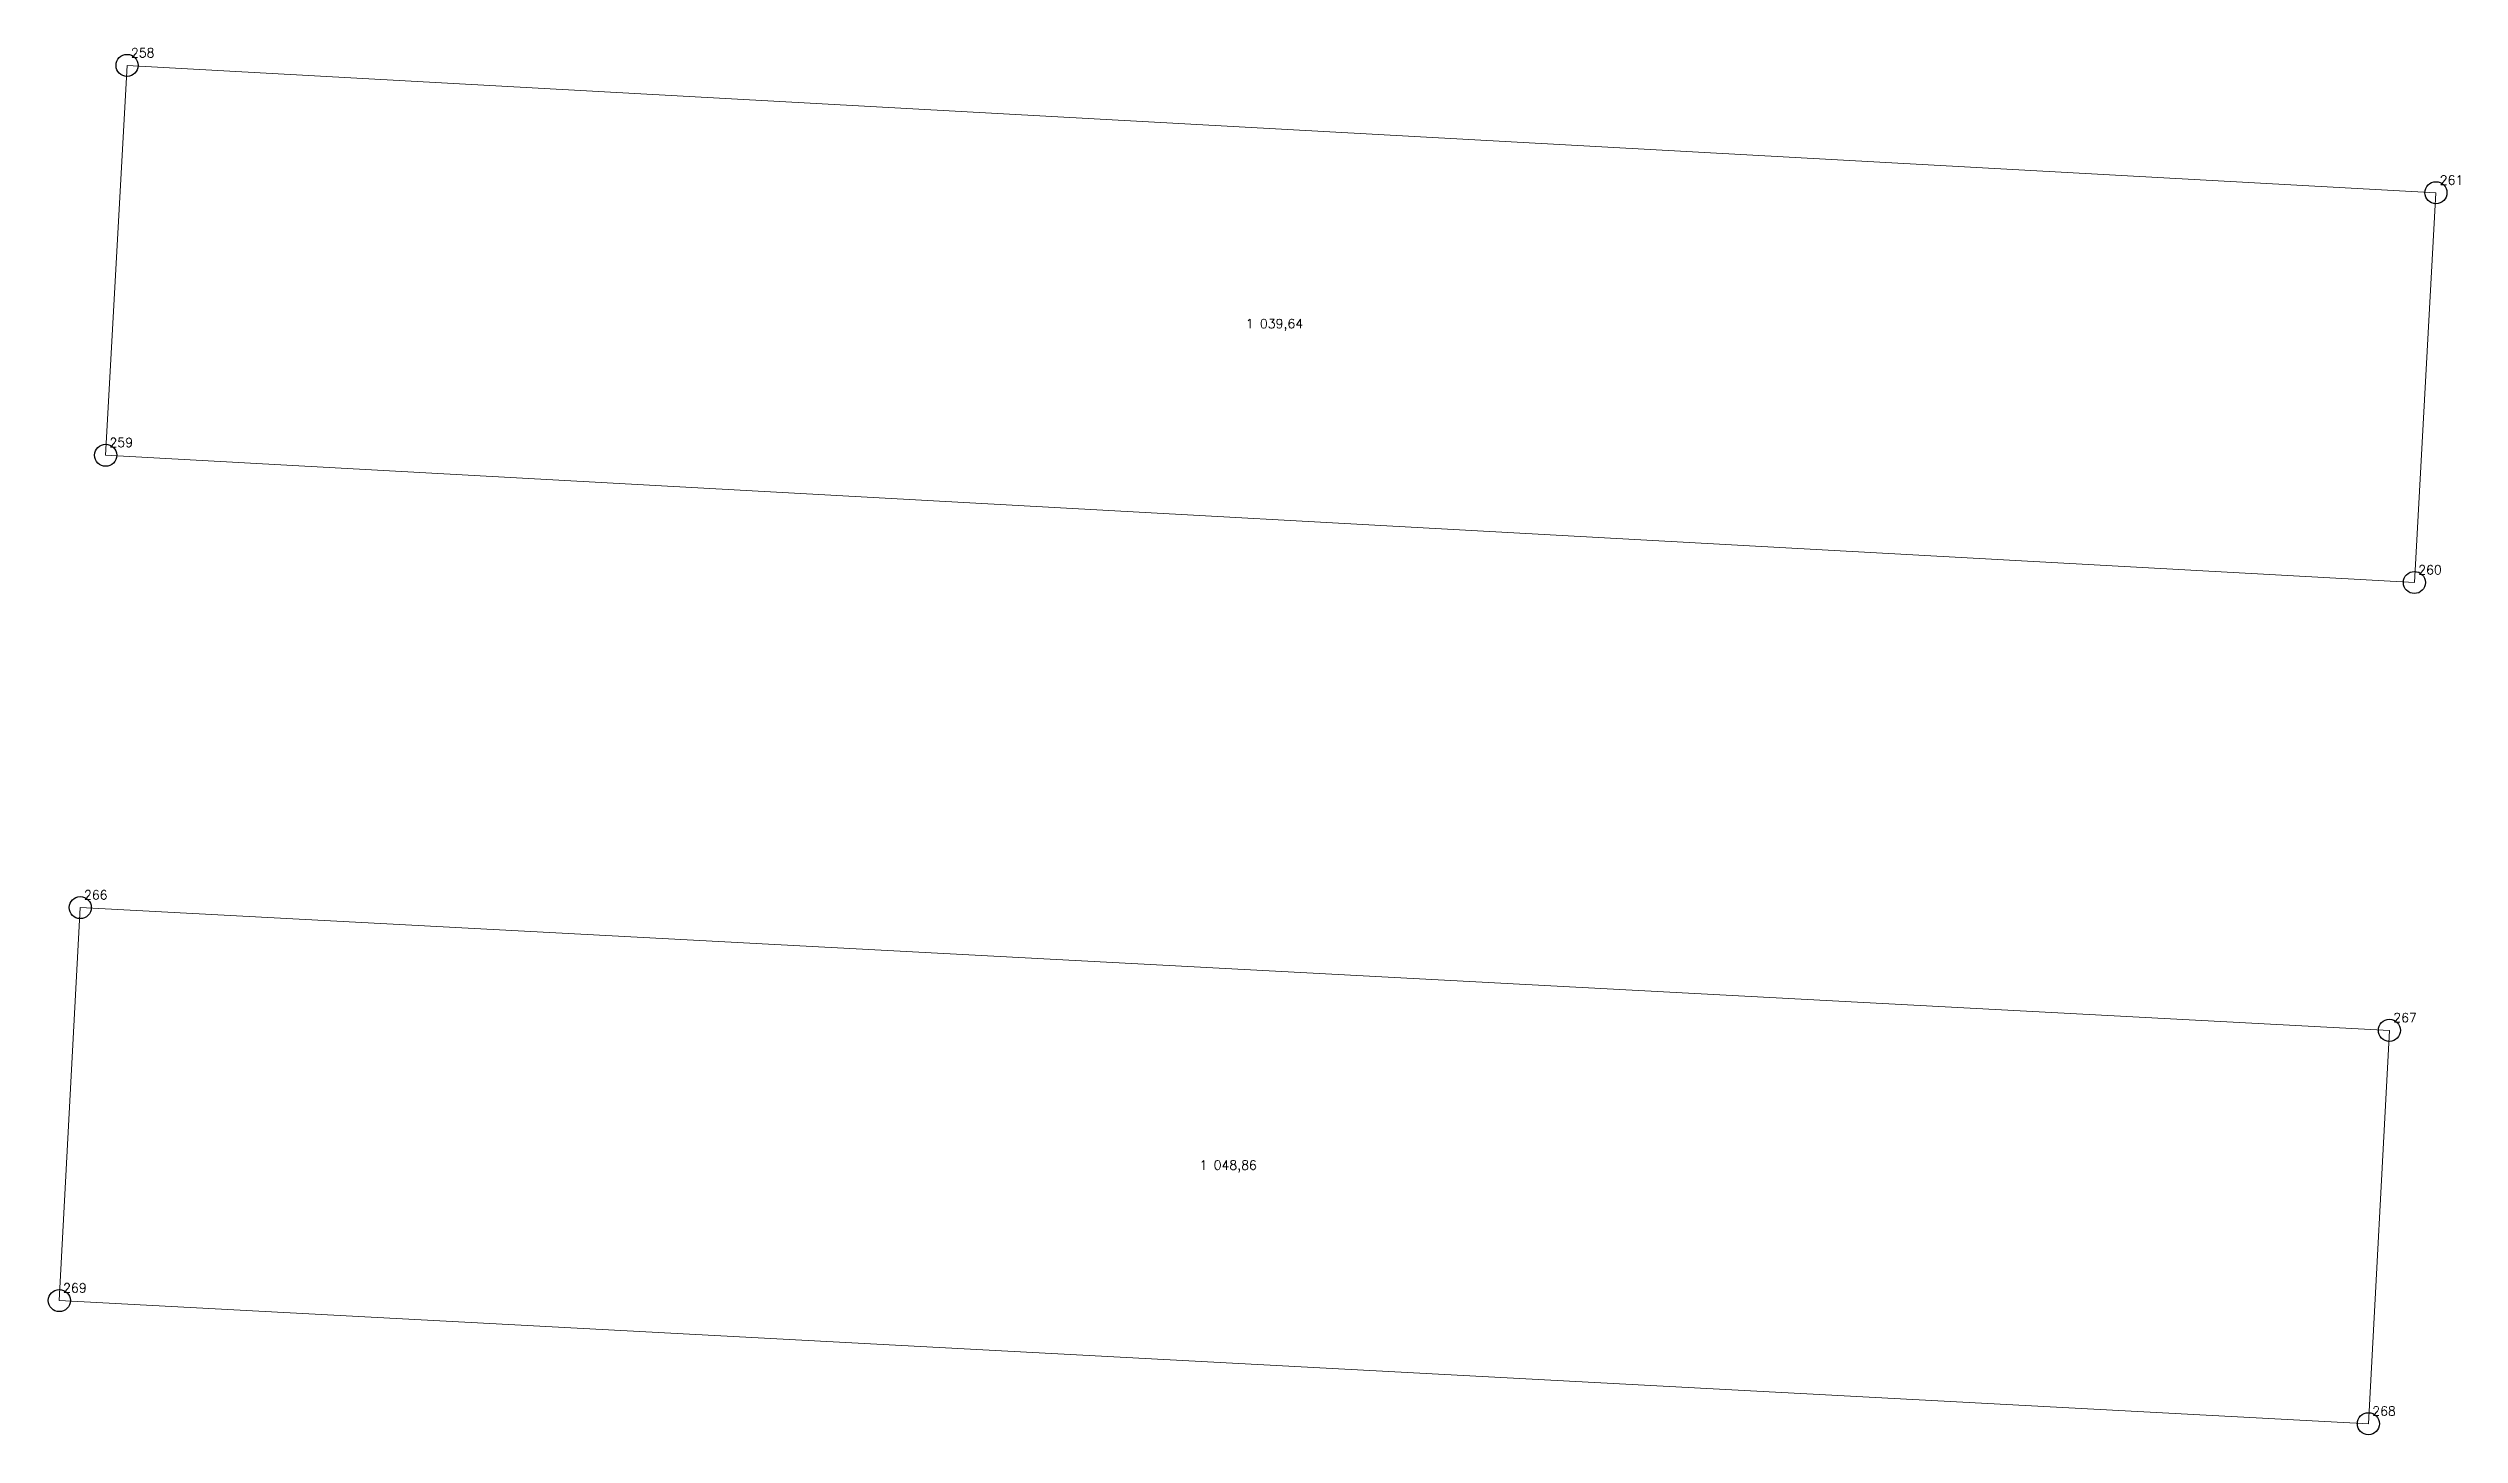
# Model space of a CAD drawing. Extents: x 1390459 to 1399894, y 355072 to 361029.
# Drawn here: x 1398039.7 to 1398121.5, y 359032.9 to 359080 of the extents above; entities that cross this region are included whole.
import ezdxf

# ---------------------------------------------------------------- set-up
doc = ezdxf.new("R2010")
doc.units = 0
doc.header["$PDMODE"] = 33
doc.header["$PDSIZE"] = 0.75
doc.layers.add('8 - ценная историческая застройка конец ХIX - начало ХХ века', color=7, linetype='Continuous')
doc.styles.get("Standard").update_dxf_attribs({"font": 'simplex.shx'})

msp = doc.modelspace()

# ---------------------------------------------------------------- texts
at = {"layer": '8 - ценная историческая застройка конец ХIX - начало ХХ века', "color": 7}
for s, p in [('258', (1398042.504, 359079.705)), ('261', (1398120.864, 359075.383)), ('1 039,64', (1398080.341, 359070.512)), ('259', (1398041.775, 359066.475)), ('260', (1398120.134, 359062.153)), ('266', (1398040.911, 359051.119)), ('267', (1398119.287, 359046.949)), ('1 048,86', (1398078.772, 359041.943)), ('269', (1398040.202, 359037.777)), ('268', (1398118.574, 359033.594))]:
    msp.add_text(s, height=0.3111, dxfattribs=at).set_placement(p)

# ---------------------------------------------------------------- linework, layer by layer
at = {"layer": '8 - ценная историческая застройка конец ХIX - начало ХХ века', "color": 7, "lineweight": 20}
for points in [[(1398042.375, 359079.431), (1398120.735, 359075.109), (1398120.005, 359061.878), (1398041.646, 359066.2), (1398042.375, 359079.431)], [(1398040.782, 359050.844), (1398119.158, 359046.675), (1398118.445, 359033.32), (1398040.073, 359037.503), (1398040.782, 359050.844)]]:
    msp.add_lwpolyline(points, close=True, dxfattribs=at)
at = {"layer": '8 - ценная историческая застройка конец ХIX - начало ХХ века'}
for p in [(1398042.375, 359079.431), (1398120.735, 359075.109), (1398041.646, 359066.2), (1398120.005, 359061.878), (1398040.782, 359050.844), (1398119.158, 359046.675), (1398040.073, 359037.503), (1398118.445, 359033.32)]:
    msp.add_point(p, dxfattribs=at)

msp.set_redraw_order([(e.dxf.handle, doc.entitydb.next_handle()) for e in msp.query("TEXT MTEXT ATTDEF DIMENSION ARC_DIMENSION")])  # texts and dimensions are drawn at this point

doc.saveas('drawing.dxf')
